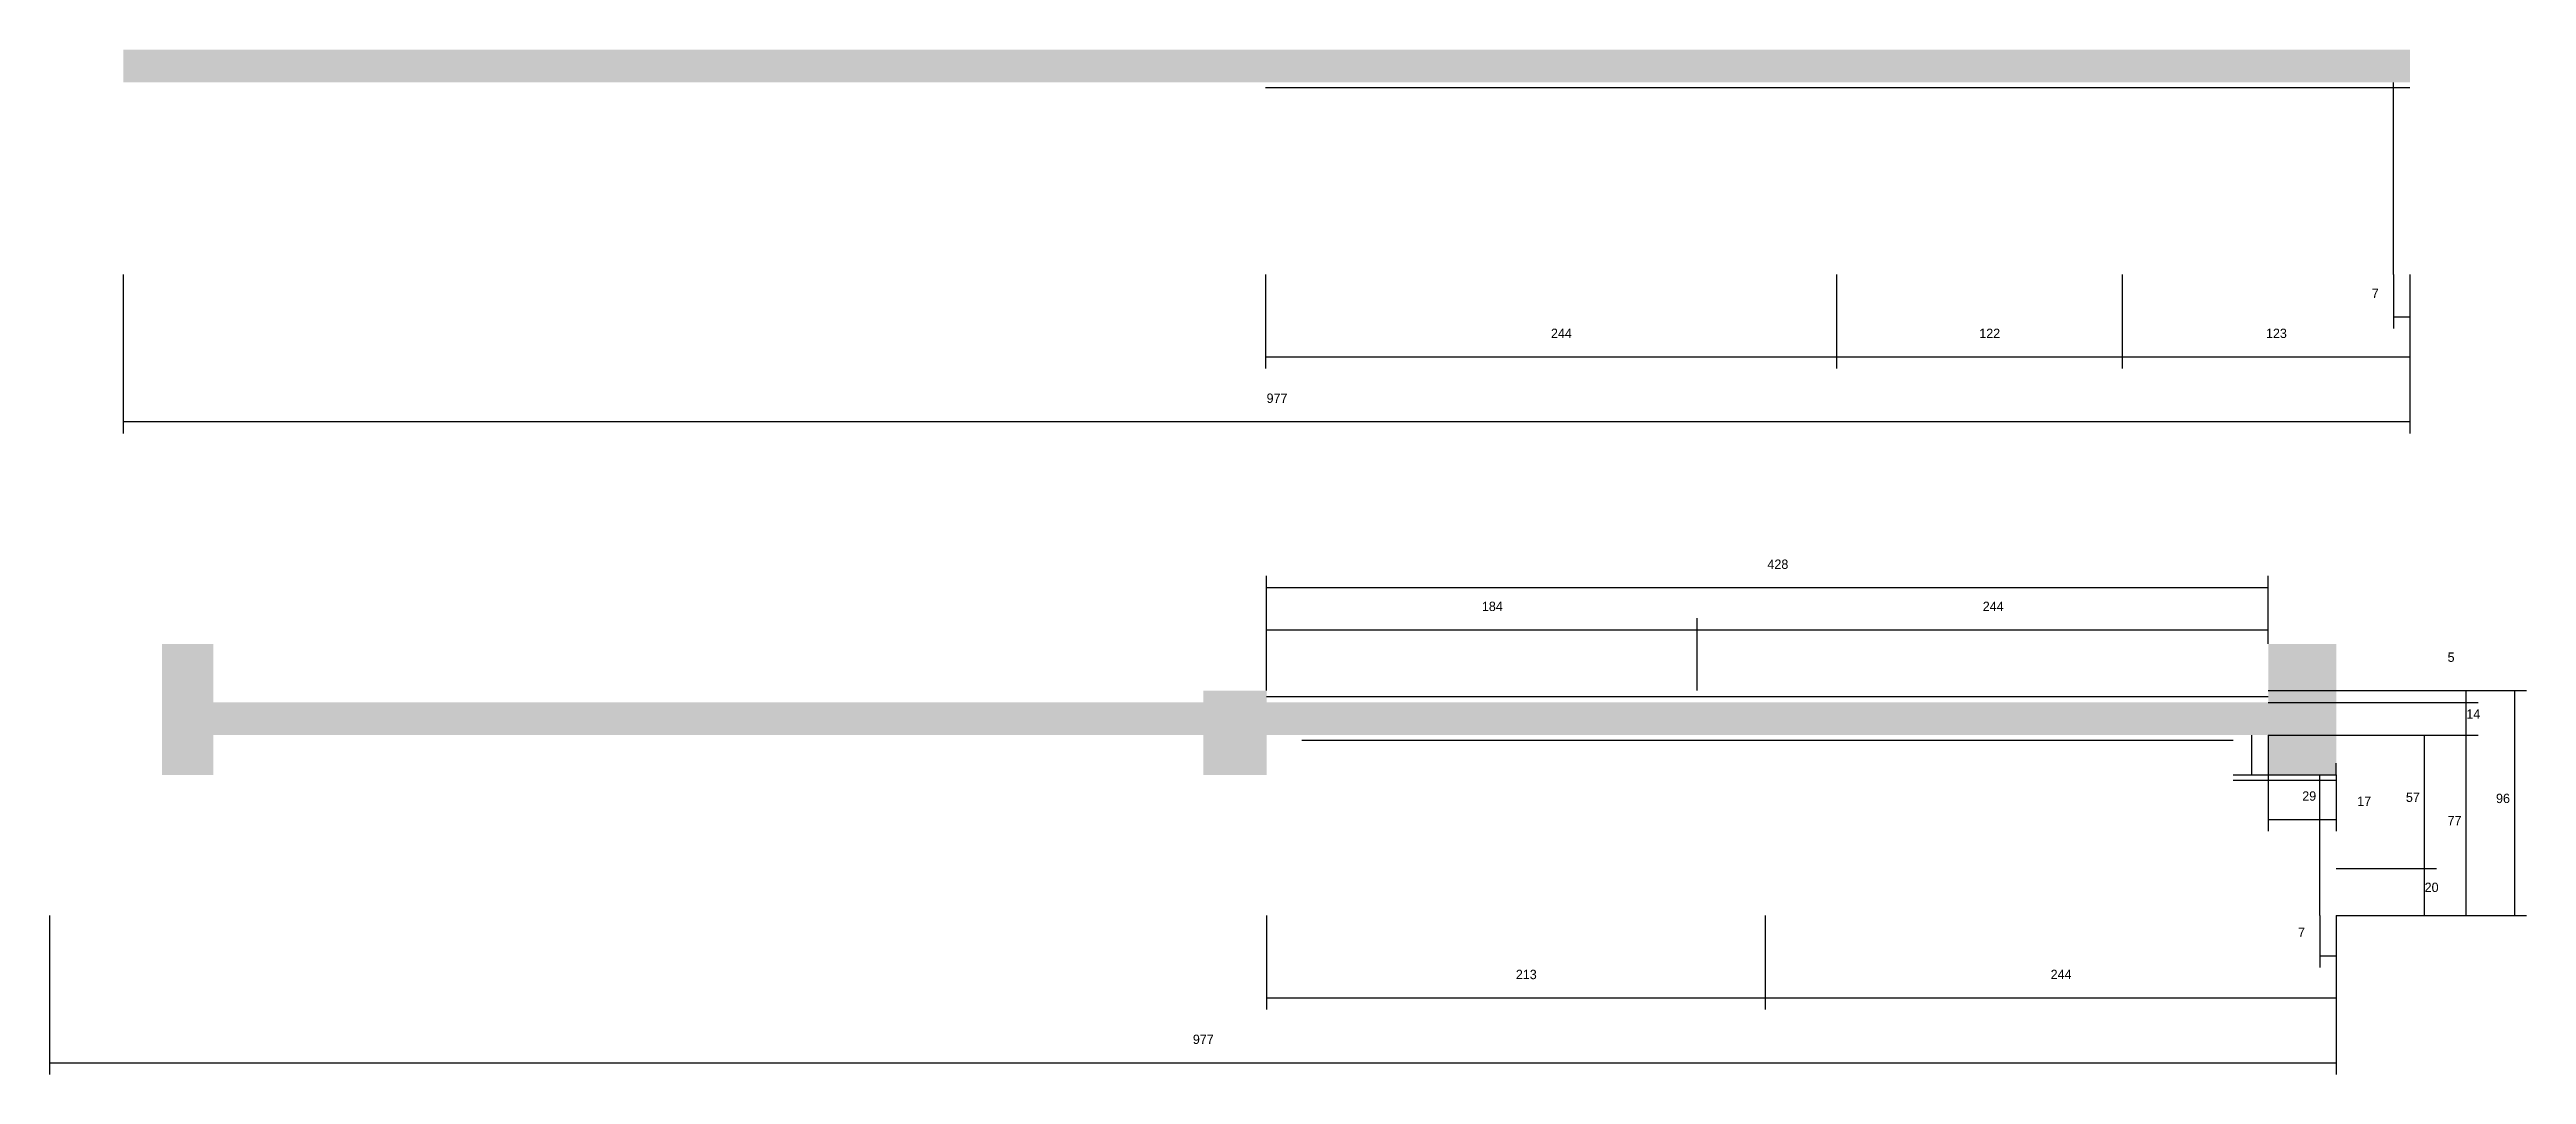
# Model space of a CAD drawing. Header units: metres. Extents: x -65046 to 21926, y -45195 to 1016.
# Drawn here: x -1437 to -379, y -44435 to -43998 of the extents above; entities that cross this region are included whole.
import ezdxf

# ---------------------------------------------------------------- set-up
doc = ezdxf.new("R2010")
doc.units = ezdxf.units.M
for name, color, linetype in [('COTA', 241, 'Continuous'), ('SARR_2.2x7', 40, 'Continuous'), ('SARR_EDITAR', 141, 'Continuous')]:
    doc.layers.add(name, color=color, linetype=linetype)

msp = doc.modelspace()

# ---------------------------------------------------------------- texts
at = {"layer": 'COTA'}
for s, p in [('7', (-445.3, -44103.6)), ('244', (-796, -44120.7)), ('122', (-613, -44120.7)), ('123', (-490.5, -44120.7)), ('977', (-917.5, -44148.4)), ('428', (-703.5, -44219.3)), ('184', (-825.5, -44237.3)), ('244', (-611.5, -44237.3)), ('5', (-412.9, -44259)), ('14', (-404.9, -44283.3)), ('29', (-475, -44318.3)), ('17', (-451.5, -44320.5)), ('57', (-430.7, -44318.8)), ('96', (-392.2, -44319.3)), ('77', (-412.9, -44328.8)), ('20', (-422.7, -44357.3)), ('7', (-476.8, -44376.5)), ('213', (-811, -44394.5)), ('244', (-582.5, -44394.5)), ('977', (-949, -44422.2))]:
    msp.add_text(s, height=4, dxfattribs=at).set_placement(p)

# ---------------------------------------------------------------- hatches: boundary and pattern name
at = {"layer": 'COTA'}
h = msp.add_hatch(dxfattribs=at)
h.set_pattern_fill('AR-CONC', scale=0.03)
h.paths.add_polyline_path([(-1406, -43997.5), (-1406, -44011.5), (-429, -44011.5), (-429, -43997.5)])
h = msp.add_hatch(dxfattribs=at)
h.set_pattern_fill('AR-CONC', scale=0.03)
h.paths.add_polyline_path([(-944.5, -44307.3), (-917.5, -44307.3), (-917.5, -44290.3), (-489.5, -44290.3), (-489.5, -44307.3), (-460.5, -44307.3), (-460.5, -44251.3), (-489.5, -44251.3), (-489.5, -44271.3), (-489.5, -44276.3), (-917.5, -44276.3), (-917.5, -44271.3), (-944.5, -44271.3), (-944.5, -44276.3), (-1367.5, -44276.3), (-1367.5, -44271.3), (-1367.5, -44251.3), (-1389.5, -44251.3), (-1389.5, -44271.3), (-1389.5, -44307.3), (-1367.5, -44307.3), (-1367.5, -44290.3), (-944.5, -44290.3)])

# ---------------------------------------------------------------- linework, layer by layer
for p, q in [((-1406, -44093.5), (-1406, -44161.4)), ((-918, -44093.5), (-918, -44133.7)), ((-674, -44093.5), (-674, -44133.7)), ((-674, -44093.5), (-674, -44133.7)), ((-552, -44093.5), (-552, -44133.7)), ((-552, -44093.5), (-552, -44133.7)), ((-436, -44093.5), (-436, -44116.6)), ((-429, -44093.5), (-429, -44133.7)), ((-429, -44093.5), (-429, -44161.4)), ((-429, -44093.5), (-429, -44116.6)), ((-436, -44111.6), (-429, -44111.6)), ((-918, -44128.7), (-674, -44128.7)), ((-674, -44128.7), (-552, -44128.7)), ((-552, -44128.7), (-429, -44128.7)), ((-1406, -44156.4), (-429, -44156.4)), ((-917.5, -44271.3), (-917.5, -44222.3)), ((-489.5, -44251.3), (-489.5, -44222.3)), ((-917.5, -44227.3), (-489.5, -44227.3)), ((-917.5, -44271.3), (-917.5, -44240.3)), ((-917.5, -44245.3), (-733.5, -44245.3)), ((-733.5, -44271.3), (-733.5, -44240.3)), ((-733.5, -44271.3), (-733.5, -44240.3)), ((-733.5, -44245.3), (-489.5, -44245.3)), ((-489.5, -44251.3), (-489.5, -44240.3)), ((-489.5, -44271.3), (-379.2, -44271.3)), ((-489.5, -44271.3), (-399.9, -44271.3)), ((-489.5, -44276.3), (-399.9, -44276.3)), ((-460.5, -44276.3), (-399.9, -44276.3)), ((-404.9, -44276.3), (-404.9, -44271.3)), ((-404.9, -44290.3), (-404.9, -44276.3)), ((-384.2, -44367.3), (-384.2, -44271.3)), ((-489.5, -44290.3), (-489.5, -44312.3)), ((-489.5, -44290.3), (-417.7, -44290.3)), ((-460.5, -44290.3), (-399.9, -44290.3)), ((-460.5, -44290.3), (-399.9, -44290.3)), ((-422.7, -44347.3), (-422.7, -44290.3)), ((-404.9, -44367.3), (-404.9, -44290.3)), ((-489.5, -44307.3), (-489.5, -44331.3)), ((-489.5, -44307.3), (-460.5, -44307.3)), ((-460.5, -44307.3), (-460.5, -44302.3)), ((-460.5, -44307.3), (-460.5, -44331.3)), ((-489.5, -44326.3), (-460.5, -44326.3)), ((-460.5, -44347.3), (-417.7, -44347.3)), ((-460.5, -44347.3), (-417.7, -44347.3)), ((-422.7, -44367.3), (-422.7, -44347.3)), ((-1437.5, -44367.3), (-1437.5, -44435.2)), ((-917.5, -44367.3), (-917.5, -44407.5)), ((-704.5, -44367.3), (-704.5, -44407.5)), ((-704.5, -44367.3), (-704.5, -44407.5)), ((-467.5, -44367.3), (-467.5, -44389.5)), ((-460.5, -44367.3), (-460.5, -44407.5)), ((-460.5, -44367.3), (-379.2, -44367.3)), ((-460.5, -44367.3), (-399.9, -44367.3)), ((-460.5, -44367.3), (-460.5, -44435.2)), ((-460.5, -44367.3), (-460.5, -44389.5)), ((-460.5, -44367.3), (-417.7, -44367.3)), ((-467.5, -44384.5), (-460.5, -44384.5)), ((-917.5, -44402.5), (-704.5, -44402.5)), ((-704.5, -44402.5), (-460.5, -44402.5)), ((-1437.5, -44430.2), (-460.5, -44430.2))]:
    msp.add_line(p, q, dxfattribs=at)
at = {"layer": 'SARR_2.2x7'}
for p, q in [((-918, -44013.7), (-674, -44013.7)), ((-674, -44013.7), (-552, -44013.7)), ((-552, -44013.7), (-429, -44013.7)), ((-436, -44093.5), (-436, -44011.5)), ((-902.5, -44292.5), (-704.5, -44292.5)), ((-704.5, -44292.5), (-504.5, -44292.5)), ((-496.5, -44307.3), (-496.5, -44290.3)), ((-504.5, -44307.3), (-489.5, -44307.3)), ((-504.5, -44309.5), (-460.5, -44309.5)), ((-467.5, -44367.3), (-467.5, -44307.3))]:
    msp.add_line(p, q, dxfattribs=at)
at = {"layer": 'SARR_EDITAR'}
for p, q in [((-917.5, -44273.8), (-733.5, -44273.8)), ((-733.5, -44273.8), (-489.5, -44273.8))]:
    msp.add_line(p, q, dxfattribs=at)

msp.set_redraw_order([(e.dxf.handle, doc.entitydb.next_handle()) for e in msp.query("TEXT MTEXT ATTDEF DIMENSION ARC_DIMENSION")])  # texts and dimensions are drawn at this point

doc.saveas('drawing.dxf')
